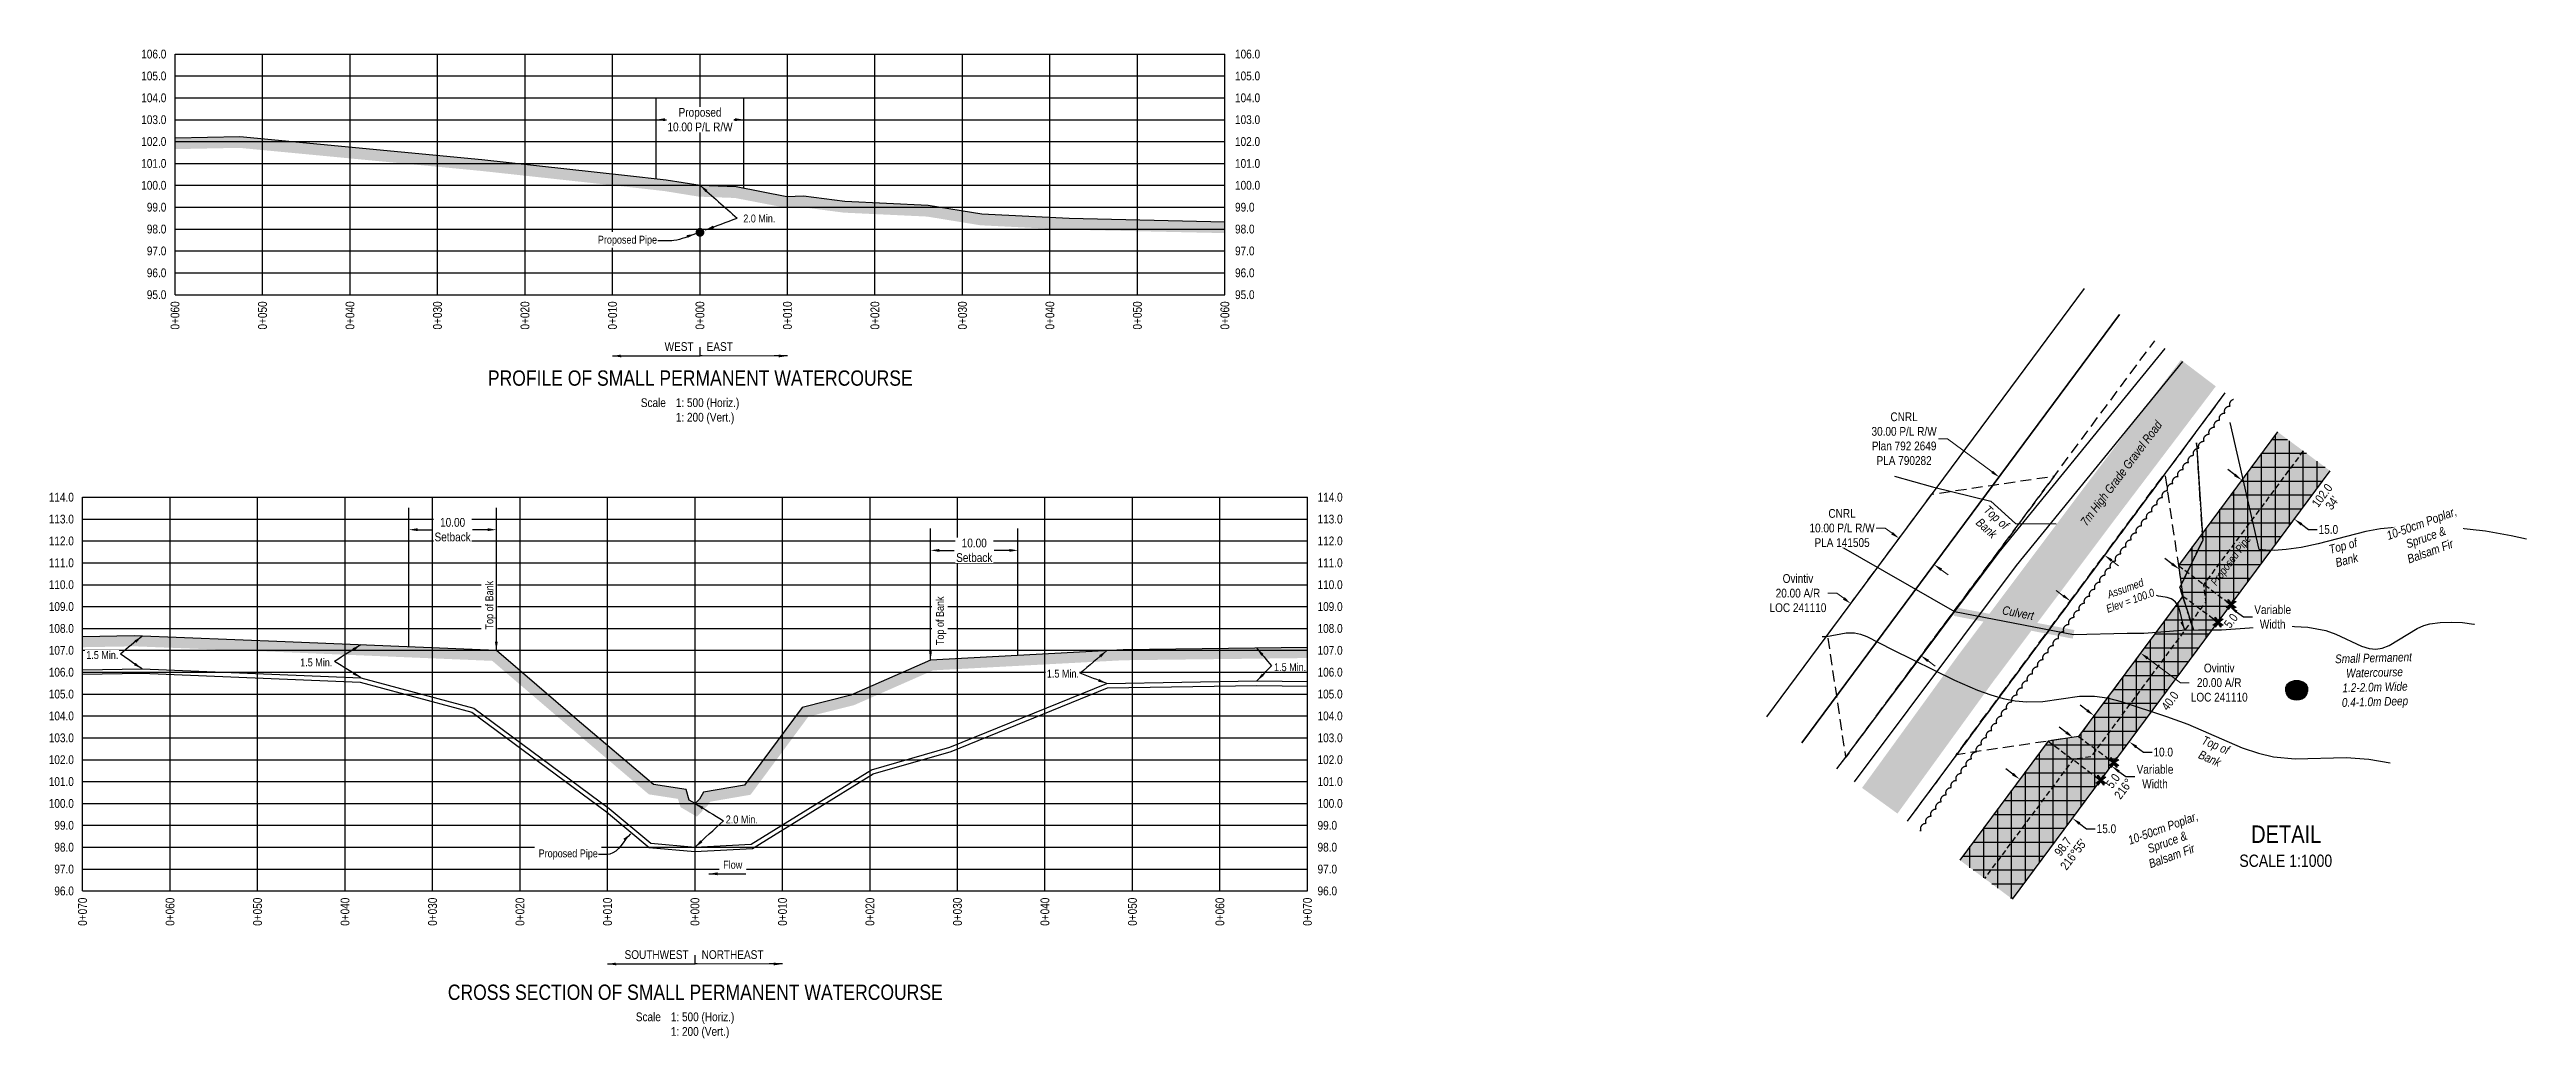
# Model space of a CAD drawing. Extents: x 391856 to 401992, y 6055951 to 6064954.
# Drawn here: x 397712 to 400543, y 6063824 to 6064954 of the extents above; entities that cross this region are included whole.
import ezdxf
from ezdxf.enums import TextEntityAlignment as Align

# ---------------------------------------------------------------- set-up
doc = ezdxf.new("R2010")
doc.units = 0
doc.header["$LTSCALE"] = 5
doc.header["$PDSIZE"] = 0.5
for name, pattern in [('0', [1, 1, 0]), ('foc-ACCESSROAD', [3.75, 2.5, -1.25]), ('foc-TOPO', [1, 0.2, -0.8]), ('foc-TOPO-ephemeral', [6.25, 3.125, -0.625, 0.625, -0.625, 0.625, -0.625]), ('foc-TRAV', [1.875, 1.25, -0.625]), ('UG_PIPE', [1.875, 1.25, -0.625])]:
    doc.linetypes.add(name, pattern=pattern)
doc.layers.get('Defpoints').update_dxf_attribs({"color": 9})
for name, color, linetype, lineweight in [('AS-GENERAL', 48, 'Continuous', 18), ('C-RW-T', 13, 'Continuous', 9), ('F-AR-T', 190, 'Continuous', 9), ('T-TEXT', 48, 'Continuous', 18)]:
    doc.layers.add(name, color=color, linetype=linetype, lineweight=lineweight)
for name, color, linetype in [('AS-PIPE-UG', 44, 'UG_PIPE'), ('AS-ROADS', 254, 'Continuous'), ('C-RW', 13, 'Continuous'), ('CG-NOTES', 7, 'Continuous'), ('DETAIL-T', 7, 'Continuous'), ('F-AR', 190, 'foc-ACCESSROAD'), ('F-RW', 190, 'Continuous'), ('L-BD', 7, 'Continuous'), ('L-BD1', 253, 'Continuous'), ('L-DETAIL-T', 3, 'Continuous'), ('L-MON', 1, 'Continuous'), ('P-CROSSINGS', 250, 'Continuous'), ('P-CROSSINGS-GRID', 8, 'Continuous'), ('P-CROSSINGS-GROUND', 48, 'foc-TOPO'), ('P-CROSSINGS-LINE', 3, 'Continuous'), ('P-PROPOSED', 10, 'Continuous'), ('P-PROPOSED-H', 21, 'Continuous'), ('P-TEMP-BLUE-BORE-H', 131, 'Continuous'), ('P-TEMP-NO CUT-H', 104, 'Continuous'), ('P-TRAV', 4, 'foc-TRAV'), ('P-TXT', 4, 'Continuous'), ('S-T7', 7, 'Continuous'), ('T-BUSH', 110, '0'), ('T-BUSH-T', 110, 'Continuous'), ('T-CREEK', 160, 'Continuous'), ('T-DRAW', 143, 'foc-TOPO-ephemeral'), ('T-SLOPE', 48, 'Continuous'), ('T-WATER-T', 170, 'Continuous')]:
    doc.layers.add(name, color=color, linetype=linetype)
doc.styles.add('140', font='ARIALN.TTF', dxfattribs={"height": 15})
doc.styles.add('80', font='ARIALN.TTF', dxfattribs={"height": 10})
doc.styles.add('80CG', font='ARIALN.TTF', dxfattribs={"height": 10})
doc.styles.add('80L', font='ARIALN.TTF', dxfattribs={"height": 10})
doc.styles.add('Crossing', font='ARIALN.TTF', dxfattribs={"height": 10})
doc.styles.add('foc-LtypeFont', font='ARIALN.TTF', dxfattribs={"height": 7.35})
doc.linetypes.add('foc-TOPO-flowdirection-NOLINE', pattern='A,0,[">",foc-LtypeFont,S=0.3,R=0,X=0,Y=-0.945],-20,[">",foc-LtypeFont,S=0.3,R=0,X=0,Y=-0.945],0', length=20)
doc.dimstyles.new('Compass 5 000', dxfattribs={"dimscale": 5, "dimtxt": 9, "dimasz": 2, "dimexe": 0.2, "dimexo": 0.0625, "dimgap": 0.5, "dimtad": 0, "dimtih": 1, "dimtoh": 1, "dimzin": 0, "dimdsep": 46, "dimtxsty": '80CG', "dimcen": 0.1, "dimse1": 1, "dimse2": 1, "dimclrd": 256, "dimclrt": 256, "dimaunit": 1, "dimadec": 4, "dimazin": 0, "dimtfac": 0.06, "dimtofl": 0, "dimtmove": 0, "dimatfit": 1, "dimfxl": 0.2, "dimtolj": 1, "dimtzin": 0, "dimlwd": -1, "dimarcsym": 0})

msp = doc.modelspace()

# ---------------------------------------------------------------- texts
at = {"style": '80'}
for s, p in [('0+060', (397855.476, 6064666.143)), ('0+050', (397955.476, 6064666.143)), ('0+040', (398055.476, 6064666.143)), ('0+030', (398155.476, 6064666.143)), ('0+020', (398255.476, 6064666.143)), ('0+010', (398355.476, 6064666.143)), ('0+000', (398455.476, 6064666.143)), ('0+010', (398555.476, 6064666.143)), ('0+020', (398655.476, 6064666.143)), ('0+030', (398755.476, 6064666.143)), ('0+040', (398855.476, 6064666.143)), ('0+050', (398955.476, 6064666.143)), ('0+060', (399055.476, 6064666.143)), ('0+070', (397749.777, 6063984.709)), ('0+060', (397849.777, 6063984.709)), ('0+050', (397949.777, 6063984.709)), ('0+040', (398049.777, 6063984.709)), ('0+030', (398149.777, 6063984.709)), ('0+020', (398249.777, 6063984.709)), ('0+010', (398349.777, 6063984.709)), ('0+000', (398449.777, 6063984.709)), ('0+010', (398549.777, 6063984.709)), ('0+020', (398649.777, 6063984.709)), ('0+030', (398749.777, 6063984.709)), ('0+040', (398849.777, 6063984.709)), ('0+050', (398949.777, 6063984.709)), ('0+060', (399049.777, 6063984.709)), ('0+070', (399149.777, 6063984.709))]:
    msp.add_text(s, height=10, rotation=90, dxfattribs=at).set_placement(p, align=Align.MIDDLE_RIGHT)
at = {"char_height": 9, "attachment_point": 1, "style": '80L'}
for s, insert in [('2.0 Min.', (398505.026, 6064765.359)), ('1.5 Min.', (399111.703, 6064252.613)), ('2.0 Min.', (398485.009, 6064078.534))]:
    msp.add_mtext_dynamic_manual_height_columns(s, width=45.31074, gutter_width=45, heights=[0], dxfattribs=dict(at, insert=insert))
at = {"layer": 'DETAIL-T', "char_height": 10, "attachment_point": 1, "style": '80L'}
for insert in [(398387.907, 6064555.392), (398382.209, 6063853.47)]:
    msp.add_mtext_dynamic_manual_height_columns('Scale^I1: 500 (Horiz.)\\P^I1: 200 (Vert.)', width=217.1051, gutter_width=45, heights=[0], dxfattribs=dict(at, insert=insert))
at = {"layer": 'DETAIL-T', "color": 3, "insert": (400214.557, 6064067.235), "char_height": 20, "width": 105.50559, "attachment_point": 1, "style": '80CG'}
msp.add_mtext('\\pi13.9397;DETAIL\\P\\pi0.46289;{\\H0.7x;SCALE 1:1000}', dxfattribs=at)
at = {"layer": 'L-BD', "insert": (400052.424, 6064331.168), "char_height": 9, "attachment_point": 1, "rotation": 20, "style": '80L'}
msp.add_mtext_dynamic_manual_height_columns('\\pi11.27927;{\\fArial Narrow|b0|i1|c0|p34;Assumed\\P\\pi4.36044;Elev = 100.0}', width=65.96849, gutter_width=45, heights=[0], dxfattribs=at)
at = {"layer": 'L-BD1', "style": '80L'}
for s, rotation, p in [('102.0', 53.4295, (400309.577, 6064444.414)), ("34'", 53.4295, (400321.021, 6064435.924)), ('5.0', 53.4295, (400205.276, 6064301.16)), ('40.0', 53.4295, (400135.758, 6064209.638)), ('5.0', 53.4295, (400070.501, 6064118.134)), ('216°', 53.4295, (400082.548, 6064109.197)), ('98.7', 53.0706, (400013.383, 6064043.158)), ("216°55'", 53.0706, (400025.374, 6064034.145))]:
    msp.add_text(s, height=10, rotation=rotation, dxfattribs=at).set_placement(p, align=Align.MIDDLE)
at = {"layer": 'L-DETAIL-T', "char_height": 17.5, "attachment_point": 2, "rotation": 0, "style": '140'}
for s, insert, width in [('PROFILE OF SMALL PERMANENT WATERCOURSE', (398455.843, 6064587.265), 534.32299), ('CROSS SECTION OF SMALL PERMANENT WATERCOURSE', (398450.145, 6063885.344), 622.58777)]:
    msp.add_mtext(s, dxfattribs=dict(at, insert=insert, width=width))
at = {"layer": 'S-T7', "style": '80'}
for s, p in [('106.0', (397845.563, 6064948.811)), ('105.0', (397845.563, 6064923.811)), ('104.0', (397845.563, 6064898.811)), ('103.0', (397845.563, 6064873.811)), ('102.0', (397845.563, 6064848.811)), ('101.0', (397845.563, 6064823.811)), ('100.0', (397845.563, 6064798.811)), ('99.0', (397845.563, 6064773.811)), ('98.0', (397845.563, 6064748.811)), ('97.0', (397845.563, 6064723.811)), ('96.0', (397845.563, 6064698.811)), ('95.0', (397845.563, 6064673.811)), ('114.0', (397739.864, 6064442.377)), ('113.0', (397739.864, 6064417.377)), ('112.0', (397739.864, 6064392.377)), ('111.0', (397739.864, 6064367.377)), ('110.0', (397739.864, 6064342.377)), ('109.0', (397739.864, 6064317.377)), ('108.0', (397739.864, 6064292.377)), ('107.0', (397739.864, 6064267.377)), ('106.0', (397739.864, 6064242.377)), ('105.0', (397739.864, 6064217.377)), ('104.0', (397739.864, 6064192.377)), ('103.0', (397739.864, 6064167.377)), ('102.0', (397739.864, 6064142.377)), ('101.0', (397739.864, 6064117.377)), ('100.0', (397739.864, 6064092.377)), ('99.0', (397739.864, 6064067.377)), ('98.0', (397739.864, 6064042.377)), ('97.0', (397739.864, 6064017.377)), ('96.0', (397739.864, 6063992.377))]:
    msp.add_text(s, height=10, dxfattribs=at).set_placement(p, align=Align.MIDDLE_RIGHT)
for s, p in [('106.0', (399067.093, 6064948.811)), ('105.0', (399067.093, 6064923.811)), ('104.0', (399067.093, 6064898.811)), ('103.0', (399067.093, 6064873.811)), ('102.0', (399067.093, 6064848.811)), ('101.0', (399067.093, 6064823.811)), ('100.0', (399067.093, 6064798.811)), ('99.0', (399067.093, 6064773.811)), ('98.0', (399067.093, 6064748.811)), ('97.0', (399067.093, 6064723.811)), ('96.0', (399067.093, 6064698.811)), ('95.0', (399067.093, 6064673.811)), ('114.0', (399161.395, 6064442.377)), ('113.0', (399161.395, 6064417.377)), ('112.0', (399161.395, 6064392.377)), ('111.0', (399161.395, 6064367.377)), ('110.0', (399161.395, 6064342.377)), ('109.0', (399161.395, 6064317.377)), ('108.0', (399161.395, 6064292.377)), ('107.0', (399161.395, 6064267.377)), ('106.0', (399161.395, 6064242.377)), ('105.0', (399161.395, 6064217.377)), ('104.0', (399161.395, 6064192.377)), ('103.0', (399161.395, 6064167.377)), ('102.0', (399161.395, 6064142.377)), ('101.0', (399161.395, 6064117.377)), ('100.0', (399161.395, 6064092.377)), ('99.0', (399161.395, 6064067.377)), ('98.0', (399161.395, 6064042.377)), ('97.0', (399161.395, 6064017.377)), ('96.0', (399161.395, 6063992.377))]:
    msp.add_text(s, height=10, dxfattribs=at).set_placement(p, align=Align.MIDDLE_LEFT)
at = {"layer": 'T-BUSH-T', "insert": (400084.897, 6064053.941), "char_height": 10, "attachment_point": 1, "rotation": 20, "style": '80L'}
msp.add_mtext_dynamic_manual_height_columns('\\pi1.79345;{\\fArial Narrow|b0|i1|c0|p34;10-50cm Poplar,\\P\\pi19.32074;Spruce & \\P\\pi14.76753;Balsam Fir}', width=84.77381, gutter_width=50, heights=[0], dxfattribs=at)
at = {"layer": 'T-TEXT', "char_height": 10, "attachment_point": 1, "style": '80L'}
for s, width, insert, rotation in [('\\pi3.62224;{\\fArial Narrow|b0|i1|c0|p34;7m High Grade Gravel Road}', 151.50779, (400030.306, 6064411.797), 53.162465), ('\\pi0.76282;{\\fArial Narrow|b0|i1|c0|p34;Top of \\P\\pi3.92449;Bank}', 34.07681, (399928.019, 6064434.498), 317.80247), ('\\pi0.76282;{\\fArial Narrow|b0|i1|c0|p34;Top of \\P\\pi3.92449;Bank}', 34.07681, (400315.757, 6064387.133), 14.691836), ('\\pi0.54454;{\\fArial Narrow|b0|i1|c0|p34;Culvert}', 36.82578, (399944.714, 6064318.604), 349.18043), ('\\pi0.76282;{\\fArial Narrow|b0|i1|c0|p34;Top of \\P\\pi3.92449;Bank}', 34.07681, (400174.278, 6064170.458), 336.570202)]:
    msp.add_mtext_dynamic_manual_height_columns(s, width=width, gutter_width=50, heights=[0], dxfattribs=dict(at, insert=insert, rotation=rotation))
at = {"layer": 'T-WATER-T', "insert": (400323.821, 6064262.497), "char_height": 10, "attachment_point": 1, "rotation": 1.533409, "style": '80L'}
msp.add_mtext_dynamic_manual_height_columns('\\pi0.45587;{\\fArial Narrow|b0|i1|c0|p34;Small Permanent \\P\\pi12.6148;Watercourse\\P\\pi7.96951;1.2-2.0m Wide\\P\\pi6.86446;0.4-1.0m Deep}', width=88.45607, gutter_width=50, heights=[0], dxfattribs=at)

# ---------------------------------------------------------------- blocks, each defined once
blk = doc.blocks.new('PLIA')
at = {"color": 255, "const_width": 1}
blk.add_lwpolyline([(-0.5, 0, 1), (0.5, 0, 1)], format="xyb", close=True, dxfattribs=at)
blk = doc.blocks.new('PLIAA')
blk.add_blockref('PLIA', (0, 0))
blk = doc.blocks.new('PLIB')
at = {"color": 1}
blk.add_circle((0, 0), 0.8, dxfattribs=at)
blk = doc.blocks.new('PLIBB')
blk.add_blockref('PLIB', (0, 0))
blk = doc.blocks.new('PLICC')
for name in ['PLIAA', 'PLIBB']:
    blk.add_blockref(name, (0, 0))
blk = doc.blocks.new('PLI')
blk.add_blockref('PLICC', (0, 0))
blk = doc.blocks.new('*D184')
at = {"transparency": 16777216}
for p, q in [((398415.6, 6064873.8), (398416.5, 6064873.8)), ((398495.6, 6064873.8), (398494.6, 6064873.8))]:
    blk.add_line(p, q, dxfattribs=at)
for points in [[(398415.6, 6064875.5), (398415.6, 6064872.1), (398405.6, 6064873.8)], [(398495.6, 6064875.5), (398495.6, 6064872.1), (398505.6, 6064873.8)]]:
    blk.add_solid(points, dxfattribs=at)
at = {"transparency": 16777216, "insert": (398455.6, 6064873.8), "char_height": 10, "attachment_point": 5, "style": '80CG', "bg_fill": 3, "box_fill_scale": 1.1, "bg_fill_color": 256, "bg_fill_true_color": 13158600, "bg_fill_transparency": 0}
blk.add_mtext('\\A1;Proposed\\P10.00 P/L R/W', dxfattribs=at)
at = {"layer": 'Defpoints', "color": 0, "transparency": 16777216}
for p in [(398405.6, 6064881.3), (398505.6, 6064881.3), (398505.6, 6064873.8)]:
    blk.add_point(p, dxfattribs=at)
blk = doc.blocks.new('*D186')
at = {"layer": 'Defpoints', "color": 0, "transparency": 16777216}
for p in [(399764.6, 6064312.4), (399770.9, 6064320.8), (399844.9, 6064252.8)]:
    blk.add_point(p, dxfattribs=at)
at = {"layer": 'F-AR-T', "transparency": 16777216}
for p, q in [((399754.8, 6064332.7), (399744.8, 6064332.7)), ((399762.8, 6064326.8), (399754.8, 6064332.7)), ((399859.2, 6064255.3), (399867.2, 6064249.3))]:
    blk.add_line(p, q, dxfattribs=at)
for points in [[(399763.8, 6064328.1), (399761.9, 6064325.4), (399770.9, 6064320.8)], [(399860.2, 6064256.6), (399858.2, 6064253.9), (399851.2, 6064261.2)]]:
    blk.add_solid(points, dxfattribs=at)
at = {"layer": 'F-AR-T', "transparency": 16777216, "insert": (399710.5, 6064332.7), "char_height": 10, "attachment_point": 5, "style": '80CG', "bg_fill": 3, "box_fill_scale": 1.1, "bg_fill_color": 256, "bg_fill_true_color": 13158600, "bg_fill_transparency": 0}
blk.add_mtext('\\A1;Ovintiv\\P20.00 A/R\\PLOC 241110', dxfattribs=at)
blk = doc.blocks.new('*D187')
at = {"layer": 'Defpoints', "color": 0, "transparency": 16777216}
for p in [(400012.3, 6064311), (400092.6, 6064251.4), (400102.1, 6064264.2)]:
    blk.add_point(p, dxfattribs=at)
at = {"layer": 'F-AR-T', "transparency": 16777216}
for p, q in [((400013.8, 6064329.8), (400005.8, 6064335.7)), ((400110.2, 6064258.3), (400147.7, 6064230.4)), ((400147.7, 6064230.4), (400157.7, 6064230.4))]:
    blk.add_line(p, q, dxfattribs=at)
for points in [[(400014.8, 6064331.1), (400012.8, 6064328.4), (400021.8, 6064323.8)], [(400111.2, 6064259.6), (400109.2, 6064256.9), (400102.1, 6064264.2)]]:
    blk.add_solid(points, dxfattribs=at)
at = {"layer": 'F-AR-T', "transparency": 16777216, "insert": (400192, 6064230.4), "char_height": 10, "attachment_point": 5, "style": '80CG', "bg_fill": 3, "box_fill_scale": 1.1, "bg_fill_color": 256, "bg_fill_true_color": 13158600, "bg_fill_transparency": 0}
blk.add_mtext('\\A1;Ovintiv\\P20.00 A/R\\PLOC 241110', dxfattribs=at)
blk = doc.blocks.new('*D185')
at = {"layer": 'Defpoints', "color": 0, "transparency": 16777216}
for p in [(400288.8, 6064557.8), (400349, 6064513.1), (400278, 6064417.3)]:
    blk.add_point(p, dxfattribs=at)
at = {"layer": 'P-TXT', "transparency": 16777216}
for p, q in [((400209.7, 6064468), (400201.7, 6064473.9)), ((400286, 6064411.4), (400294, 6064405.4)), ((400294, 6064405.4), (400304, 6064405.4))]:
    blk.add_line(p, q, dxfattribs=at)
for points in [[(400210.7, 6064469.3), (400208.7, 6064466.6), (400217.7, 6064462)], [(400287, 6064412.7), (400285, 6064410), (400278, 6064417.3)]]:
    blk.add_solid(points, dxfattribs=at)
at = {"layer": 'P-TXT', "transparency": 16777216, "insert": (400316.8, 6064405.4), "char_height": 10, "attachment_point": 5, "style": '80CG'}
blk.add_mtext('\\A1;15.0', dxfattribs=at)
blk = doc.blocks.new('*D188')
at = {"layer": 'Defpoints', "color": 0, "transparency": 16777216}
for p in [(400046, 6064188.6), (400086.1, 6064158.8), (400089.2, 6064162.9)]:
    blk.add_point(p, dxfattribs=at)
at = {"layer": 'P-TXT', "transparency": 16777216}
for p, q in [((400041, 6064198.6), (400033, 6064204.6)), ((400097.2, 6064156.9), (400105.3, 6064151)), ((400105.3, 6064151), (400115.3, 6064151))]:
    blk.add_line(p, q, dxfattribs=at)
for points in [[(400042, 6064200), (400040, 6064197.3), (400049, 6064192.7)], [(400098.2, 6064158.3), (400096.2, 6064155.6), (400089.2, 6064162.9)]]:
    blk.add_solid(points, dxfattribs=at)
at = {"layer": 'P-TXT', "transparency": 16777216, "insert": (400128, 6064151), "char_height": 10, "attachment_point": 5, "style": '80CG'}
blk.add_mtext('\\A1;10.0', dxfattribs=at)
blk = doc.blocks.new('*D189')
at = {"layer": 'Defpoints', "color": 0, "transparency": 16777216}
for p in [(400024.3, 6064075.4), (399914, 6064052.6), (399974.2, 6064007.9)]:
    blk.add_point(p, dxfattribs=at)
at = {"layer": 'P-TXT', "transparency": 16777216}
for p, q in [((399956, 6064126), (399948, 6064132)), ((400032.3, 6064069.4), (400040.3, 6064063.4)), ((400040.3, 6064063.4), (400050.3, 6064063.4))]:
    blk.add_line(p, q, dxfattribs=at)
for points in [[(399957, 6064127.3), (399955, 6064124.7), (399964, 6064120)], [(400033.3, 6064070.7), (400031.3, 6064068.1), (400024.3, 6064075.4)]]:
    blk.add_solid(points, dxfattribs=at)
at = {"layer": 'P-TXT', "transparency": 16777216, "insert": (400063.1, 6064063.4), "char_height": 10, "attachment_point": 5, "style": '80CG'}
blk.add_mtext('\\A1;15.0', dxfattribs=at)
blk = doc.blocks.new('*D190')
at = {"layer": 'Defpoints', "color": 0, "transparency": 16777216}
for p in [(400145.9, 6064360.1), (400203.7, 6064317.2), (400203.8, 6064317.4)]:
    blk.add_point(p, dxfattribs=at)
at = {"layer": 'P-TXT', "transparency": 16777216}
for p, q in [((400138, 6064366.2), (400130, 6064372.2)), ((400211.9, 6064311.5), (400219.9, 6064305.5)), ((400219.9, 6064305.5), (400229.9, 6064305.5))]:
    blk.add_line(p, q, dxfattribs=at)
for points in [[(400139, 6064367.6), (400137, 6064364.9), (400146.1, 6064360.3)], [(400212.9, 6064312.8), (400210.9, 6064310.1), (400203.8, 6064317.4)]]:
    blk.add_solid(points, dxfattribs=at)
at = {"layer": 'P-TXT', "transparency": 16777216, "insert": (400253.1, 6064305.5), "char_height": 10, "attachment_point": 5, "style": '80CG', "bg_fill": 3, "box_fill_scale": 1.1, "bg_fill_color": 256, "bg_fill_true_color": 13158600, "bg_fill_transparency": 0}
blk.add_mtext('\\A1;Variable\\PWidth', dxfattribs=at)
blk = doc.blocks.new('*D191')
at = {"layer": 'Defpoints', "color": 0, "transparency": 16777216}
for p in [(400025.5, 6064168), (400069.3, 6064134.8), (400069.7, 6064135.3)]:
    blk.add_point(p, dxfattribs=at)
at = {"layer": 'P-TXT', "transparency": 16777216}
for p, q in [((400017.1, 6064173.4), (400009.1, 6064179.4)), ((400077.4, 6064128.9), (400085.4, 6064123)), ((400085.4, 6064123), (400095.4, 6064123))]:
    blk.add_line(p, q, dxfattribs=at)
for points in [[(400018.1, 6064174.8), (400016.1, 6064172.1), (400025.2, 6064167.5)], [(400078.4, 6064130.2), (400076.4, 6064127.6), (400069.3, 6064134.8)]]:
    blk.add_solid(points, dxfattribs=at)
at = {"layer": 'P-TXT', "transparency": 16777216, "insert": (400118.6, 6064123), "char_height": 10, "attachment_point": 5, "style": '80CG'}
blk.add_mtext('\\A1;Variable\\PWidth', dxfattribs=at)
blk = doc.blocks.new('TEMP')
h = blk.add_hatch(color=255)
h.dxf.hatch_style = 1
h.paths.add_polyline_path([(0, 0.25), (-0.67, 1.15), (-0.67, 0.67), (-1.15, 0.67), (-0.25, 0), (-1.15, -0.67), (-0.67, -0.67), (-0.67, -1.15), (0, -0.25), (0.67, -1.15), (0.67, -0.67), (1.15, -0.67), (0.25, 0), (1.15, 0.67), (0.67, 0.67), (0.67, 1.15)])
h.paths.add_polyline_path([(0.57, 0.85), (0.57, 0.57), (0.85, 0.57), (0.08, 0), (0.85, -0.57), (0.57, -0.57), (0.57, -0.85), (0, -0.08), (-0.57, -0.85), (-0.57, -0.57), (-0.85, -0.57), (-0.08, 0), (-0.85, 0.57), (-0.57, 0.57), (-0.57, 0.85), (0, 0.08)], flags=16)
h = blk.add_hatch(color=1)
h.dxf.hatch_style = 1
h.paths.add_polyline_path([(0, 0.08), (-0.57, 0.85), (-0.57, 0.57), (-0.85, 0.57), (-0.08, 0), (-0.85, -0.57), (-0.57, -0.57), (-0.57, -0.85), (0, -0.08), (0.57, -0.85), (0.57, -0.57), (0.85, -0.57), (0.08, 0), (0.85, 0.57), (0.57, 0.57), (0.57, 0.85)])
at = {"color": 1}
for p, q in [((-0.08, 0), (0.08, 0)), ((0, 0.08), (0, -0.08))]:
    blk.add_line(p, q, dxfattribs=at)
at = {"color": 255, "flags": 128}
blk.add_lwpolyline([(-0.25, 0), (-1.15, 0.67), (-0.67, 0.67), (-0.67, 1.15), (0, 0.25), (0.67, 1.15), (0.67, 0.67), (1.15, 0.67), (0.25, 0), (1.15, -0.67), (0.67, -0.67), (0.67, -1.15), (0, -0.25), (-0.67, -1.15), (-0.67, -0.67), (-1.15, -0.67)], close=True, dxfattribs=at)
at = {"color": 1, "flags": 128}
blk.add_lwpolyline([(-0.08, 0), (-0.85, 0.57), (-0.57, 0.57), (-0.57, 0.85), (0, 0.08), (0.57, 0.85), (0.57, 0.57), (0.85, 0.57), (0.08, 0), (0.85, -0.57), (0.57, -0.57), (0.57, -0.85), (0, -0.08), (-0.57, -0.85), (-0.57, -0.57), (-0.85, -0.57)], close=True, dxfattribs=at)
blk = doc.blocks.new('*D192')
at = {"layer": 'C-RW-T', "transparency": 16777216}
for p, q in [((399810, 6064407.1), (399800, 6064407.1)), ((399818, 6064401.2), (399810, 6064407.1)), ((399874.3, 6064359.5), (399882.3, 6064353.5))]:
    blk.add_line(p, q, dxfattribs=at)
for points in [[(399819, 6064402.5), (399817, 6064399.8), (399826.1, 6064395.2)], [(399875.3, 6064360.8), (399873.3, 6064358.1), (399866.2, 6064365.4)]]:
    blk.add_solid(points, dxfattribs=at)
at = {"layer": 'Defpoints', "color": 0, "transparency": 16777216}
for p in [(399826.1, 6064395.2), (399829.9, 6064400.4), (399870.1, 6064370.5)]:
    blk.add_point(p, dxfattribs=at)
at = {"layer": 'C-RW-T', "transparency": 16777216, "insert": (399760.9, 6064407.1), "char_height": 10, "attachment_point": 5, "style": '80CG', "bg_fill": 3, "box_fill_scale": 1.1, "bg_fill_color": 256, "bg_fill_true_color": 13158600, "bg_fill_transparency": 0}
blk.add_mtext('\\A1;CNRL\\P10.00 P/L R/W\\PPLA 141505', dxfattribs=at)
blk = doc.blocks.new('*D193')
at = {"layer": 'C-RW-T', "transparency": 16777216}
for p, q in [((399881.3, 6064509.2), (399871.3, 6064509.2)), ((399932.4, 6064471.3), (399881.3, 6064509.2)), ((400068.9, 6064370.1), (400076.9, 6064364.1))]:
    blk.add_line(p, q, dxfattribs=at)
for points in [[(399933.4, 6064472.7), (399931.4, 6064470), (399940.4, 6064465.4)], [(400069.9, 6064371.4), (400067.9, 6064368.7), (400060.9, 6064376)]]:
    blk.add_solid(points, dxfattribs=at)
at = {"layer": 'Defpoints', "color": 0, "transparency": 16777216}
for p in [(400060.9, 6064376), (399816, 6064297.7), (399936.5, 6064208.4)]:
    blk.add_point(p, dxfattribs=at)
at = {"layer": 'C-RW-T', "transparency": 16777216, "insert": (399831.8, 6064509.2), "char_height": 10, "attachment_point": 5, "style": '80CG'}
blk.add_mtext('\\A1;CNRL\\P30.00 P/L R/W\\PPlan 792 2649\\PPLA 790282', dxfattribs=at)
blk = doc.blocks.new('xing2')
h = blk.add_hatch(color=50)
h.dxf.hatch_style = 1
edge = h.paths.add_edge_path()
edge.add_ellipse((0, 0), major_axis=(-12.5, 0), ratio=0.816297, start_angle=0, end_angle=360)
h = blk.add_hatch(color=250)
h.dxf.hatch_style = 1
edge = h.paths.add_edge_path()
edge.add_ellipse((0, -2), major_axis=(-12.5, 0), ratio=0.816297, start_angle=0, end_angle=180)
edge.add_line((12.5, -2), (12.5, 0))
edge.add_ellipse((0, 0), major_axis=(-12.5, 0), ratio=0.816297, start_angle=0, end_angle=180, ccw=False)
edge.add_line((-12.5, 0), (-12.5, -2))
at = {"color": 250}
blk.add_ellipse((0, 0), major_axis=(-12.5, 0), ratio=0.816297, dxfattribs=at)
blk.add_ellipse((0, -2), major_axis=(-12.5, 0), ratio=0.816297, start_param=0, end_param=3.141593, dxfattribs=at)
at = {"color": 250, "style": 'Crossing'}
blk.add_attdef('CROSSING', text='', height=9, dxfattribs=at).set_placement((0.1, 0), align=Align.MIDDLE_CENTER)
at = {"color": 250, "style": 'Crossing', "flags": 1}
for tag, p in [('DESCRIPTION', (0.1, -25.8)), ('OWNER', (0.1, -12.5)), ('LOCATION', (0.1, -39.3)), ('DWG_REF', (0.1, -52.8))]:
    blk.add_attdef(tag, text='', height=9, dxfattribs=at).set_placement(p, align=Align.MIDDLE_CENTER)
blk = doc.blocks.new('*D240')
at = {"transparency": 16777216}
for p, q in [((398729, 6064381.6), (398746.1, 6064381.6)), ((398809, 6064381.6), (398791.9, 6064381.6))]:
    blk.add_line(p, q, dxfattribs=at)
for points in [[(398729, 6064383.2), (398729, 6064379.9), (398719, 6064381.6)], [(398809, 6064383.2), (398809, 6064379.9), (398819, 6064381.6)]]:
    blk.add_solid(points, dxfattribs=at)
at = {"layer": 'Defpoints', "color": 0, "transparency": 16777216}
for p in [(398719, 6064417.8), (398819, 6064417.8), (398719, 6064381.6)]:
    blk.add_point(p, dxfattribs=at)
at = {"transparency": 16777216, "insert": (398769, 6064381.6), "char_height": 10, "attachment_point": 5, "style": '80CG', "bg_fill": 3, "box_fill_scale": 1.1, "bg_fill_color": 256, "bg_fill_true_color": 13158600, "bg_fill_transparency": 0}
blk.add_mtext('\\A1;10.00\\PSetback', dxfattribs=at)
blk = doc.blocks.new('*D241')
at = {"transparency": 16777216}
for p, q in [((398132.8, 6064405.2), (398149.8, 6064405.2)), ((398212.8, 6064405.2), (398195.7, 6064405.2))]:
    blk.add_line(p, q, dxfattribs=at)
for points in [[(398132.8, 6064406.9), (398132.8, 6064403.6), (398122.8, 6064405.2)], [(398212.8, 6064406.9), (398212.8, 6064403.6), (398222.8, 6064405.2)]]:
    blk.add_solid(points, dxfattribs=at)
at = {"layer": 'Defpoints', "color": 0, "transparency": 16777216}
for p in [(398122.8, 6064405.2), (398122.8, 6064399.1), (398222.8, 6064399.1)]:
    blk.add_point(p, dxfattribs=at)
at = {"transparency": 16777216, "insert": (398172.8, 6064405.2), "char_height": 10, "attachment_point": 5, "style": '80CG', "bg_fill": 3, "box_fill_scale": 1.1, "bg_fill_color": 256, "bg_fill_true_color": 13158600, "bg_fill_transparency": 0}
blk.add_mtext('\\A1;10.00\\PSetback', dxfattribs=at)

# ---------------------------------------------------------------- dimensions: what is measured, and where the dimension line sits
at = {"layer": 'C-RW-T'}
dim = msp.add_linear_dim(base=(400060.876, 6064376.015), p1=(399816.041, 6064297.724), p2=(399936.498, 6064208.36), angle=323.429492, text='CNRL\\P30.00 P/L R/W\\PPlan 792 2649\\PPLA 790282', dimstyle='Compass 5 000', dxfattribs=at)
dim.commit()
dim.dimension.update_dxf_attribs({"geometry": '*D193', "text_midpoint": (399831.831, 6064509.24), "dimtype": 161})
at = {"layer": 'P-TXT'}
for base, p1, p2, picture, middle in [((400277.955, 6064417.328), (400288.799, 6064557.823), (400349.033, 6064513.137), '*D185', (400316.782, 6064405.402)), ((400024.257, 6064075.355), (399913.958, 6064052.556), (399974.192, 6064007.87), '*D189', (400063.084, 6064063.43))]:
    dim = msp.add_linear_dim(base=base, p1=p1, p2=p2, angle=323.429492, text='15.0', dimstyle='Compass 5 000', dxfattribs=at)
    dim.commit()
    dim.dimension.update_dxf_attribs({"geometry": picture, "text_midpoint": middle, "dimtype": 161})

# ---------------------------------------------------------------- hatches: boundary and pattern name
at = {"layer": 'P-CROSSINGS-GROUND', "linetype": 'ByBlock'}
h = msp.add_hatch(dxfattribs=at)
h.set_pattern_fill('EARTH', color=256, scale=2.5, angle=45)
h.set_pattern_definition([(45, (5813.07, -4705.133), (2e-15, 22.450640303), [15.875, -15.875]), (45, (5808.86, -4700.923), (2e-15, 22.450640303), [15.875, -15.875]), (45, (5804.65, -4696.714), (2e-15, 22.450640303), [15.875, -15.875]), (135, (5804.65, -4693.907), (-22.450640303, 2e-15), [15.875, -15.875]), (135, (5808.86, -4689.698), (-22.450640303, 2e-15), [15.875, -15.875]), (135, (5813.07, -4685.489), (-22.450640303, 2e-15), [15.875, -15.875])])
h.paths.add_polyline_path([(397929.411, 6064854.633), (397855.563, 6064853.129), (397855.563, 6064840.126), (397928.924, 6064841.62), (398204.782, 6064815.315), (398367.9, 6064797.52), (398414.917, 6064792.206), (398454.282, 6064785.85), (398495.463, 6064784.331), (398553.65, 6064773.12), (398573.078, 6064773.682), (398619.968, 6064767.569), (398715.073, 6064763.077), (398776.193, 6064753.101), (398876.992, 6064748.079), (399055.563, 6064744.158), (399055.563, 6064757.161), (398877.458, 6064761.072), (398777.568, 6064766.049), (398716.431, 6064776.027), (398621.117, 6064780.529), (398573.734, 6064786.707), (398554.704, 6064786.156), (398496.941, 6064797.286), (398455.563, 6064798.811), (398416.684, 6064805.089), (398369.335, 6064810.441), (398206.104, 6064828.248)])
h = msp.add_hatch(dxfattribs=at)
h.set_pattern_fill('EARTH', color=256, scale=2.5, angle=45)
h.set_pattern_definition([(45, (-2127.06, 1180.814), (0, 22.450640303), [15.875, -15.875]), (45, (-2131.27, 1185.024), (0, 22.450640303), [15.875, -15.875]), (45, (-2135.479, 1189.233), (0, 22.450640303), [15.875, -15.875]), (135, (-2135.479, 1192.04), (-22.450640303, 0), [15.875, -15.875]), (135, (-2131.27, 1196.249), (-22.450640303, 0), [15.875, -15.875]), (135, (-2127.06, 1200.458), (-22.450640303, 0), [15.875, -15.875])])
h.paths.add_polyline_path([(399149.864, 6064258.537), (398939.713, 6064256.031), (398721.84, 6064244.436), (398631.804, 6064204.789), (398579.377, 6064191.566), (398513.304, 6064102.294), (398466.944, 6064094.304), (398464.342, 6064090.022), (398451.907, 6064077.299), (398433.208, 6064088.194), (398430.309, 6064097.618), (398397.082, 6064102.762), (398307.499, 6064178.796), (398218.113, 6064255.336), (397981.046, 6064265.212), (397808.746, 6064271.923), (397749.864, 6064270.913), (397749.864, 6064282.915), (397808.877, 6064283.927), (397981.529, 6064277.202), (398222.763, 6064267.152), (398315.284, 6064187.927), (398402.265, 6064114.102), (398439.569, 6064108.327), (398443.3, 6064096.202), (398449.864, 6064092.377), (398454.8, 6064097.427), (398459.524, 6064105.202), (398506.522, 6064113.302), (398572.283, 6064202.152), (398627.891, 6064216.177), (398719.012, 6064256.302), (398939.323, 6064268.027), (399149.864, 6064270.538)])
at = {"layer": 'P-PROPOSED-H'}
h = msp.add_hatch(color=256, dxfattribs=at)
h.dxf.hatch_style = 1
h.paths.add_polyline_path([(400318.822, 6064472.414), (400258.588, 6064517.1), (400145.282, 6064364.369), (400150.466, 6064329.397), (400031.347, 6064168.831), (399996.367, 6064163.639), (399895.462, 6064027.623), (399955.695, 6063982.937)])
at = {"layer": 'P-TEMP-BLUE-BORE-H'}
h = msp.add_hatch(color=256, dxfattribs=at)
h.dxf.hatch_style = 1
h.paths.add_polyline_path([(400318.822, 6064472.414), (400258.588, 6064517.1), (400145.282, 6064364.369), (400150.466, 6064329.397), (400031.347, 6064168.831), (399996.367, 6064163.639), (399895.462, 6064027.623), (399955.695, 6063982.937)])
at = {"layer": 'P-TEMP-NO CUT-H'}
h = msp.add_hatch(dxfattribs=at)
h.set_pattern_fill('ANSI37', color=256, scale=5, angle=45)
h.set_pattern_definition([(90, (-8e-10, 718.848), (-15.875, 3e-15), []), (180, (-8e-10, 718.848), (-3e-15, -15.875), [])])
h.paths.add_polyline_path([(400318.822, 6064472.414), (400258.588, 6064517.1), (400145.282, 6064364.369), (400150.466, 6064329.397), (400031.347, 6064168.831), (399996.367, 6064163.639), (399895.462, 6064027.623), (399955.695, 6063982.937)])

# ---------------------------------------------------------------- linework, layer by layer
for p, q in [((398122.763, 6064271.319), (398122.763, 6064430.24)), ((398719.012, 6064274.026), (398719.012, 6064406.574)), ((398819.012, 6064261.624), (398819.012, 6064406.574))]:
    msp.add_line(p, q)
at = {"flags": 128}
for points in [[(398405.563, 6064806.346), (398405.563, 6064898.811)], [(398505.563, 6064795.624), (398505.563, 6064898.811)]]:
    msp.add_lwpolyline(points, dxfattribs=at)
at = {"layer": 'AS-GENERAL', "const_width": 10, "flags": 128}
msp.add_lwpolyline([(400025.499, 6064285.618), (399889.611, 6064311.588)], dxfattribs=at)
at = {"layer": 'AS-PIPE-UG', "flags": 128}
msp.add_lwpolyline([(400288.058, 6064495.237), (400173.855, 6064342.106), (400176.714, 6064322.819), (400045.258, 6064145.622), (400025.088, 6064142.628), (399923.697, 6064006.676)], dxfattribs=at)
at = {"layer": 'AS-ROADS', "const_width": 50, "flags": 128}
msp.add_lwpolyline([(399803.987, 6064095.486), (399912.97, 6064245.742), (400056.851, 6064437.426), (400168.18, 6064584.172)], dxfattribs=at)
at = {"layer": 'C-RW'}
for points in [[(399674.809, 6064191.321), (400037.938, 6064680.795)], [(399714.976, 6064161.521), (400078.124, 6064650.982)], [(400078.124, 6064650.982), (399714.976, 6064161.521)], [(400198.574, 6064561.623), (399835.448, 6064072.146)]]:
    msp.add_lwpolyline(points, dxfattribs=at)
at = {"layer": 'CG-NOTES'}
for p, q in [((398455.563, 6064603.804), (398455.563, 6064613.804)), ((398449.864, 6063908.93), (398449.864, 6063918.93))]:
    msp.add_line(p, q, dxfattribs=at)
at = {"layer": 'F-AR', "flags": 128}
for points in [[(399755.117, 6064131.742), (400118.256, 6064621.209)], [(400198.574, 6064561.623), (399835.448, 6064072.146)]]:
    msp.add_lwpolyline(points, dxfattribs=at)
for points in [[(400003.498, 6064466.581), (399765.209, 6064145.342), (399754.837, 6064215.241), (399744.458, 6064285.22), (399863.601, 6064445.839), (399933.674, 6064456.284), (400003.498, 6064466.581)], [(400031.347, 6064168.831), (399891.461, 6064148.067), (400129.756, 6064469.292), (400150.48, 6064329.48), (400031.347, 6064168.831)]]:
    msp.add_lwpolyline(points, close=True, dxfattribs=at)
at = {"layer": 'F-RW'}
for points in [[(399755.014, 6064131.819), (399765.171, 6064145.429), (399940.358, 6064379.526), (400130.079, 6064612.438)], [(400150.177, 6064597.528), (399960.061, 6064364.13), (399774.919, 6064117.051)]]:
    msp.add_lwpolyline(points, dxfattribs=at)
at = {"layer": 'P-CROSSINGS-GRID', "color": 8}
for p, q in [((397855.563, 6064948.811), (399055.563, 6064948.811)), ((397855.563, 6064673.811), (397855.563, 6064948.811)), ((397955.563, 6064673.811), (397955.563, 6064948.811)), ((398055.563, 6064673.811), (398055.563, 6064948.811)), ((398155.563, 6064673.811), (398155.563, 6064948.811)), ((398255.563, 6064673.811), (398255.563, 6064948.811)), ((398355.563, 6064673.811), (398355.563, 6064948.811)), ((398455.563, 6064673.811), (398455.563, 6064948.811)), ((398555.563, 6064673.811), (398555.563, 6064948.811)), ((398655.563, 6064673.811), (398655.563, 6064948.811)), ((398755.563, 6064673.811), (398755.563, 6064948.811)), ((398855.563, 6064673.811), (398855.563, 6064948.811)), ((398955.563, 6064673.811), (398955.563, 6064948.811)), ((399055.563, 6064673.811), (399055.563, 6064948.811)), ((397855.563, 6064923.811), (399055.563, 6064923.811)), ((397855.563, 6064898.811), (399055.563, 6064898.811)), ((397855.563, 6064873.811), (399055.563, 6064873.811)), ((397855.563, 6064848.811), (399055.563, 6064848.811)), ((397855.563, 6064823.811), (399055.563, 6064823.811)), ((397855.563, 6064798.811), (399055.563, 6064798.811)), ((397855.563, 6064773.811), (399055.563, 6064773.811)), ((397855.563, 6064748.811), (399055.563, 6064748.811)), ((397855.563, 6064723.811), (399055.563, 6064723.811)), ((397855.563, 6064698.811), (399055.563, 6064698.811)), ((397855.563, 6064673.811), (399055.563, 6064673.811)), ((397749.864, 6064442.377), (399149.864, 6064442.377)), ((397749.864, 6063992.377), (397749.864, 6064442.377)), ((397849.864, 6063992.377), (397849.864, 6064442.377)), ((397949.864, 6063992.377), (397949.864, 6064442.377)), ((398049.864, 6063992.377), (398049.864, 6064442.377)), ((398149.864, 6063992.377), (398149.864, 6064442.377)), ((398249.864, 6063992.377), (398249.864, 6064442.377)), ((398349.864, 6063992.377), (398349.864, 6064442.377)), ((398449.864, 6063992.377), (398449.864, 6064442.377)), ((398549.864, 6063992.377), (398549.864, 6064442.377)), ((398649.864, 6063992.377), (398649.864, 6064442.377)), ((398749.864, 6063992.377), (398749.864, 6064442.377)), ((398849.864, 6063992.377), (398849.864, 6064442.377)), ((398949.864, 6063992.377), (398949.864, 6064442.377)), ((399049.864, 6063992.377), (399049.864, 6064442.377)), ((399149.864, 6063992.377), (399149.864, 6064442.377)), ((397749.864, 6064417.377), (399149.864, 6064417.377)), ((397749.864, 6064392.377), (399149.864, 6064392.377)), ((397749.864, 6064367.377), (399149.864, 6064367.377)), ((397749.864, 6064342.377), (399149.864, 6064342.377)), ((397749.864, 6064317.377), (399149.864, 6064317.377)), ((397749.864, 6064292.377), (399149.864, 6064292.377)), ((397749.864, 6064267.377), (399149.864, 6064267.377)), ((397749.864, 6064242.377), (399149.864, 6064242.377)), ((397749.864, 6064217.377), (399149.864, 6064217.377)), ((397749.864, 6064192.377), (399149.864, 6064192.377)), ((397749.864, 6064167.377), (399149.864, 6064167.377)), ((397749.864, 6064142.377), (399149.864, 6064142.377)), ((397749.864, 6064117.377), (399149.864, 6064117.377)), ((397749.864, 6064092.377), (399149.864, 6064092.377)), ((397749.864, 6064067.377), (399149.864, 6064067.377)), ((397749.864, 6064042.377), (399149.864, 6064042.377)), ((397749.864, 6064017.377), (399149.864, 6064017.377)), ((397749.864, 6063992.377), (399149.864, 6063992.377))]:
    msp.add_line(p, q, dxfattribs=at)
at = {"layer": 'P-CROSSINGS-LINE', "flags": 128}
for points in [[(397855.563, 6064853.129), (397929.411, 6064854.633), (398206.104, 6064828.248), (398369.335, 6064810.441), (398416.684, 6064805.089), (398455.563, 6064798.811), (398496.941, 6064797.286), (398554.704, 6064786.156), (398573.734, 6064786.707), (398621.117, 6064780.529), (398716.431, 6064776.027), (398777.568, 6064766.049), (398877.458, 6064761.072), (399055.563, 6064757.161)], [(399149.864, 6064270.538), (398939.323, 6064268.027), (398719.012, 6064256.302), (398627.891, 6064216.177), (398572.283, 6064202.152), (398506.522, 6064113.302), (398459.524, 6064105.202), (398454.8, 6064097.427), (398449.864, 6064092.377), (398443.3, 6064096.202), (398439.569, 6064108.327), (398402.265, 6064114.102), (398315.284, 6064187.927), (398222.763, 6064267.152), (397981.529, 6064277.202), (397808.877, 6064283.927), (397749.864, 6064282.915)]]:
    msp.add_lwpolyline(points, dxfattribs=at)
at = {"layer": 'P-PROPOSED', "flags": 128}
for points in [[(400258.588, 6064517.1), (400145.282, 6064364.369), (400150.466, 6064329.397), (400031.347, 6064168.831), (399996.367, 6064163.639), (399895.462, 6064027.623)], [(399955.695, 6063982.937), (400318.822, 6064472.414)], [(397749.864, 6064245.232), (397817.807, 6064246.08), (398067.786, 6064236.109), (398197.118, 6064201.311), (398351.868, 6064086.607), (398399.396, 6064047.005), (398449.864, 6064042.283), (398514.092, 6064045.802), (398651.602, 6064130.844), (398741.125, 6064156.592), (398920.419, 6064229.521), (399091.936, 6064232.347), (399149.864, 6064231.59)], [(397749.864, 6064240.231), (397817.738, 6064241.078), (398067.027, 6064231.135), (398194.903, 6064196.729), (398348.776, 6064082.674), (398397.386, 6064042.171), (398449.768, 6064037.27), (398515.638, 6064040.879), (398653.646, 6064126.229), (398742.763, 6064151.86), (398921.436, 6064224.537), (399091.944, 6064227.347), (399149.864, 6064226.589)]]:
    msp.add_lwpolyline(points, dxfattribs=at)
at = {"layer": 'P-TRAV', "flags": 128}
for points in [[(400145.282, 6064364.369), (400205.516, 6064319.684)], [(400150.466, 6064329.397), (400190.622, 6064299.607)], [(400031.347, 6064168.831), (400071.503, 6064139.041)], [(399996.367, 6064163.639), (400056.601, 6064118.953)]]:
    msp.add_lwpolyline(points, dxfattribs=at)
at = {"layer": 'T-BUSH', "flags": 128}
msp.add_lwpolyline([(399849.89, 6064061.432, -0.05232999), (399851.158, 6064061.56, -0.52056705), (399856.927, 6064069.728, -0.52056705), (399862.696, 6064077.896, -0.52056705), (399868.464, 6064086.065, -0.52056705), (399874.233, 6064094.233, -0.52056705), (399880.002, 6064102.401, -0.52056705), (399885.771, 6064110.569, -0.52056705), (399891.54, 6064118.738, -0.52056705), (399897.309, 6064126.906, -0.52056705), (399903.077, 6064135.074, -0.52056705), (399908.846, 6064143.242, -0.52056705), (399914.615, 6064151.411, -0.52056705), (399920.384, 6064159.579, -0.52056705), (399926.153, 6064167.747, -0.52056705), (399931.922, 6064175.915, -0.52056705), (399937.69, 6064184.084, -0.52056705), (399943.459, 6064192.252, -0.52056705), (399949.228, 6064200.42, -0.52056705), (399955.148, 6064208.479, -0.52056705), (399961.074, 6064216.534, -0.52056705), (399967.001, 6064224.589, -0.52056705), (399972.927, 6064232.644, -0.52056705), (399978.853, 6064240.699, -0.52056705), (399984.779, 6064248.754, -0.52056705), (399990.705, 6064256.809, -0.52056705), (399996.631, 6064264.864, -0.52056705), (400002.557, 6064272.919, -0.52056705), (400008.483, 6064280.974, -0.52056705), (400014.409, 6064289.028, -0.52056705), (400020.335, 6064297.083, -0.52056705), (400026.261, 6064305.138, -0.52056705), (400032.187, 6064313.193, -0.52056705), (400038.113, 6064321.248, -0.52056705), (400044.039, 6064329.303, -0.52056705), (400049.965, 6064337.358, -0.52056705), (400055.891, 6064345.413, -0.52056705), (400061.818, 6064353.468, -0.52056705), (400067.744, 6064361.523, -0.52056705), (400073.67, 6064369.578, -0.52056705), (400079.596, 6064377.633, -0.52056705), (400085.522, 6064385.688, -0.52056705), (400091.448, 6064393.742, -0.52056705), (400097.391, 6064401.785, -0.52056705), (400103.334, 6064409.827, -0.52056705), (400109.278, 6064417.869, -0.52056705), (400115.221, 6064425.912, -0.52056705), (400121.164, 6064433.954, -0.52056705), (400127.107, 6064441.996, -0.52056705), (400133.051, 6064450.038, -0.52056705), (400138.994, 6064458.08, -0.52056705), (400144.937, 6064466.123, -0.52056705), (400150.881, 6064474.165, -0.52056705), (400156.824, 6064482.207, -0.52056705), (400162.767, 6064490.249, -0.52056705), (400168.711, 6064498.291, -0.52056705), (400174.654, 6064506.334, -0.52056705), (400180.597, 6064514.376, -0.52056705), (400186.54, 6064522.418, -0.52056705), (400192.484, 6064530.46, -0.52056705), (400198.427, 6064538.502, -0.52056705), (400204.37, 6064546.545, -0.42358305), (400208.403, 6064554.331, -0.42358305)], format="xyb", dxfattribs=at)
at = {"layer": 'T-CREEK', "linetype": 'foc-TOPO-flowdirection-NOLINE', "flags": 128}
msp.add_lwpolyline([(399757.2, 6064387.653), (399889.511, 6064311.743), (400025.499, 6064285.618), (400086.929, 6064287.035), (400105.721, 6064286.855), (400149.73, 6064290.415), (400168.286, 6064290.699), (400194.548, 6064290.787), (400247.873, 6064294.456), (400270.235, 6064295.134), (400293.402, 6064293.863), (400313.736, 6064290.15), (400325.286, 6064285.998), (400354.753, 6064272.037), (400363.311, 6064269.534), (400370.98, 6064268.794), (400378.218, 6064269.82), (400386.066, 6064272.711), (400418.11, 6064292.132), (400425.786, 6064295.643), (400432.838, 6064297.627), (400444.605, 6064299.178), (400457.126, 6064299.662), (400470.054, 6064299.066), (400482.909, 6064297.411), (400483.843, 6064297.179)], dxfattribs=at)
at = {"layer": 'T-CREEK', "flags": 128}
msp.add_lwpolyline([(399757.2, 6064387.653), (399889.511, 6064311.743), (400025.499, 6064285.618), (400086.929, 6064287.035), (400105.721, 6064286.855), (400149.73, 6064290.415), (400168.286, 6064290.699), (400194.548, 6064290.787), (400247.873, 6064294.456), (400270.235, 6064295.134), (400293.402, 6064293.863), (400313.736, 6064290.15), (400325.286, 6064285.998), (400354.753, 6064272.037), (400363.311, 6064269.534), (400370.98, 6064268.794), (400378.218, 6064269.82), (400386.066, 6064272.711), (400418.11, 6064292.132), (400425.786, 6064295.643), (400432.838, 6064297.627), (400444.605, 6064299.178), (400457.126, 6064299.662), (400470.054, 6064299.066), (400482.909, 6064297.411), (400483.843, 6064297.179)], dxfattribs=at)
at = {"layer": 'T-DRAW', "flags": 128}
msp.add_lwpolyline([(400162.46, 6064290.624), (400146.901, 6064339.328), (400173.271, 6064393.119), (400166.208, 6064504.327)], dxfattribs=at)
at = {"layer": 'T-DRAW', "linetype": 'foc-TOPO-flowdirection-NOLINE', "flags": 128}
msp.add_lwpolyline([(400166.208, 6064504.327), (400173.271, 6064393.119), (400146.901, 6064339.328), (400162.46, 6064290.624)], dxfattribs=at)
at = {"layer": 'T-SLOPE'}
for points in [[(400543.174, 6064394.536), (400525.855, 6064398.286), (400496.532, 6064403.585), (400461.392, 6064407.246), (400426.994, 6064408.545), (400392.664, 6064407.63), (400376.179, 6064406.207), (400359.491, 6064403.292), (400304.929, 6064388.986), (400285.489, 6064384.769), (400268.628, 6064382.589), (400254.702, 6064381.485), (400245.283, 6064381.664), (400237.813, 6064382.663), (400204.689, 6064527.634)], [(399820.812, 6064466.463), (399864.215, 6064454.077), (399930.884, 6064437.931), (399959.099, 6064412.349), (400005.445, 6064411.787)], [(399738.207, 6064283.091), (399743.112, 6064283.317), (399765.511, 6064287.484), (399775.055, 6064287.478), (399781.921, 6064285.917), (399789.405, 6064283.05), (399818.153, 6064268.116), (399889.378, 6064233.296), (399915.848, 6064221.76), (399930.914, 6064216.417), (399945.12, 6064212.444), (399958.742, 6064209.764), (399971.921, 6064208.353), (399990.486, 6064208.973), (400032.139, 6064214.785), (400049.48, 6064214.927), (400063.966, 6064212.879), (400079.981, 6064209.051), (400131.843, 6064191.881), (400156.08, 6064182.871), (400218.279, 6064155.917), (400236.91, 6064149.664), (400253.992, 6064145.652), (400278.625, 6064143.375), (400337.007, 6064144.856), (400362.987, 6064143.155), (400387.319, 6064138.796)]]:
    msp.add_lwpolyline(points, dxfattribs=at)

# ---------------------------------------------------------------- block references
at = {"layer": 'L-MON', "xscale": 5.00000000000003, "yscale": 5.00000000000003, "zscale": 5.00000000000003}
msp.add_blockref('PLI', (398455.563, 6064745.074), dxfattribs=at)
at = {"layer": 'L-MON', "color": 5, "xscale": 5.000000000000034, "yscale": 5.000000000000034, "zscale": 5.000000000000034}
for p in [(400071.503, 6064139.041), (400056.601, 6064118.953)]:
    msp.add_blockref('TEMP', p, dxfattribs=at)
at = {"layer": 'P-CROSSINGS'}
msp.add_blockref('xing2', (400280.507, 6064222.835), dxfattribs=at).add_auto_attribs({'CROSSING': 'X7'})

msp.set_redraw_order([(e.dxf.handle, doc.entitydb.next_handle()) for e in msp.query("TEXT MTEXT ATTDEF DIMENSION ARC_DIMENSION")])  # texts and dimensions are drawn at this point

# ---------------------------------------------------------------- leaders
at = {"path_type": 1}
for points in [[(398455.563, 6064798.811), (398497.972, 6064761.293)], [(398461.626, 6064747.739), (398497.972, 6064761.293)], [(398719.012, 6064256.302), (398719.012, 6064331.574)], [(397817.807, 6064283.58), (397793.144, 6064263.157)], [(397817.807, 6064246.08), (397793.144, 6064263.157)], [(398067.786, 6064236.109), (398037.7, 6064254.699)], [(399091.936, 6064269.847), (399108.742, 6064249.652)], [(399091.936, 6064232.347), (399108.742, 6064249.652)], [(398450.12, 6064092.282), (398482.276, 6064072.627)]]:
    msp.add_leader(points, dimstyle='Compass 5 000', override={"dimgap": 0.5, "dimtad": 0}, dxfattribs=at)
at = {"layer": 'CG-NOTES', "path_type": 1}
for points in [[(398355.563, 6064603.804), (398455.563, 6064603.804)], [(398555.563, 6064603.804), (398455.563, 6064603.804)], [(398349.864, 6063908.93), (398449.864, 6063908.93)], [(398549.864, 6063908.93), (398449.864, 6063908.93)]]:
    msp.add_leader(points, dimstyle='Compass 5 000', override={"dimgap": 0.5, "dimtad": 0}, dxfattribs=at)
at = {"layer": 'L-BD', "path_type": 1}
msp.add_leader([(400152.72, 6064290.475), (400139.025, 6064325.252), (400120.351, 6064329.862)], dimstyle='Compass 5 000', override={"dimgap": 0.5, "dimtad": 0}, dxfattribs=at)

# ---------------------------------------------------------------- next in the draw order: texts
at = {"char_height": 9, "attachment_point": 1, "style": '80L', "bg_fill": 3, "box_fill_scale": 1.5, "bg_fill_color": 256, "bg_fill_transparency": 0}
for insert in [(398338.822, 6064741.132), (398271.119, 6064039.802)]:
    msp.add_mtext_dynamic_manual_height_columns('Proposed Pipe', width=67.2769, gutter_width=45, heights=[0], dxfattribs=dict(at, insert=insert))
at = {"color": 3, "char_height": 10, "width": 78.43132, "attachment_point": 3, "style": '80', "bg_fill": 2}
for s, insert in [('WEST', (398448.195, 6064619.485)), ('SOUTHWEST', (398442.496, 6063924.611))]:
    msp.add_mtext(s, dxfattribs=dict(at, insert=insert))
at = {"char_height": 9, "style": '80L', "bg_fill": 3, "box_fill_scale": 1.5, "bg_fill_color": 256, "bg_fill_transparency": 0}
for s, width, insert, attachment_point, rotation in [('Top of Bank', 55.65548, (398210.22, 6064291.198), 1, 90), ('Top of Bank', 55.65548, (398725.271, 6064273.348), 1, 90), ('Flow', 21.76121, (398503.87, 6064026.756), 3, 359.666704)]:
    msp.add_mtext_dynamic_manual_height_columns(s, width=width, gutter_width=45, heights=[0], dxfattribs=dict(at, insert=insert, attachment_point=attachment_point, rotation=rotation))
at = {"char_height": 9, "attachment_point": 1, "style": '80L', "bg_fill": 3, "box_fill_scale": 1.15, "bg_fill_color": 256, "bg_fill_true_color": 256, "bg_fill_transparency": 0}
for insert in [(397754.052, 6064266.491), (397998.608, 6064258.033), (398852.04, 6064245.221)]:
    msp.add_mtext_dynamic_manual_height_columns('1.5 Min.', width=35.88741, gutter_width=45, heights=[0], dxfattribs=dict(at, insert=insert))
at = {"layer": 'T-BUSH-T', "insert": (400380.442, 6064402.184), "char_height": 10, "attachment_point": 1, "rotation": 20, "style": '80L', "bg_fill": 3, "box_fill_scale": 1.15, "bg_fill_color": 256, "bg_fill_true_color": 256, "bg_fill_transparency": 0}
msp.add_mtext_dynamic_manual_height_columns('\\pi1.79345;{\\fArial Narrow|b0|i1|c0|p34;10-50cm Poplar,\\P\\pi19.32074;Spruce & \\P\\pi14.76753;Balsam Fir}', width=84.77381, gutter_width=50, heights=[0], dxfattribs=at)

# ---------------------------------------------------------------- next in the draw order: dimensions: what is measured, and where the dimension line sits
for base, p1, p2, angle, text, picture, middle in [((398505.563, 6064873.811), (398405.563, 6064881.269), (398505.563, 6064881.269), 0, 'Proposed\\P10.00 P/L R/W', '*D184', (398455.563, 6064873.811)), ((398719.012, 6064381.574), (398819.012, 6064417.762), (398719.012, 6064417.762), 180, '10.00\\PSetback', '*D240', (398769.012, 6064381.574))]:
    dim = msp.add_linear_dim(base=base, p1=p1, p2=p2, angle=angle, text=text, dimstyle='Compass 5 000', override={"dimtfill": 1})
    dim.commit()
    dim.dimension.update_dxf_attribs({"geometry": picture, "text_midpoint": middle, "dimtype": 161})
at = {"layer": 'C-RW-T'}
dim = msp.add_aligned_dim(p1=(399870.054, 6064370.548), p2=(399829.868, 6064400.361), distance=6.389, text='CNRL\\P10.00 P/L R/W\\PPLA 141505', dimstyle='Compass 5 000', override={"dimtfill": 1}, dxfattribs=at)
dim.commit()
dim.dimension.update_dxf_attribs({"geometry": '*D192', "text_midpoint": (399760.916, 6064407.146)})
at = {"layer": 'F-AR-T'}
dim = msp.add_linear_dim(base=(400102.126, 6064264.237), p1=(400012.296, 6064310.954), p2=(400092.592, 6064251.385), angle=323.429492, text='Ovintiv\\P20.00 A/R\\PLOC 241110', dimstyle='Compass 5 000', override={"dimtfill": 1}, dxfattribs=at)
dim.commit()
dim.dimension.update_dxf_attribs({"geometry": '*D187', "text_midpoint": (400192.022, 6064230.404), "dimtype": 161})

# ---------------------------------------------------------------- next in the draw order: linework, layer by layer
msp.add_line((398222.763, 6064294.609), (398222.763, 6064430.24))

# ---------------------------------------------------------------- next in the draw order: texts
at = {"color": 3, "char_height": 10, "width": 71.79644, "attachment_point": 1, "style": '80', "bg_fill": 2}
for s, insert in [('EAST', (398463.153, 6064619.485)), ('NORTHEAST', (398457.454, 6063924.611))]:
    msp.add_mtext(s, dxfattribs=dict(at, insert=insert))

# ---------------------------------------------------------------- next in the draw order: dimensions: what is measured, and where the dimension line sits
at = {"layer": 'F-AR-T'}
dim = msp.add_linear_dim(base=(399770.878, 6064320.816), p1=(399844.927, 6064252.81), p2=(399764.624, 6064312.385), angle=143.429103, text='Ovintiv\\P20.00 A/R\\PLOC 241110', dimstyle='Compass 5 000', override={"dimtfill": 1}, dxfattribs=at)
dim.commit()
dim.dimension.update_dxf_attribs({"geometry": '*D186', "text_midpoint": (399710.508, 6064332.745), "dimtype": 161})
at = {"layer": 'P-TXT'}
dim = msp.add_linear_dim(base=(400203.83, 6064317.41), p1=(400145.917, 6064360.086), p2=(400203.692, 6064317.225), angle=323.429492, text='Variable\\PWidth', dimstyle='Compass 5 000', override={"dimtfill": 1}, dxfattribs=at)
dim.commit()
dim.dimension.update_dxf_attribs({"geometry": '*D190', "text_midpoint": (400253.143, 6064305.483), "dimtype": 161})
dim = msp.add_linear_dim(base=(400089.192, 6064162.884), p1=(400045.991, 6064188.57), p2=(400086.147, 6064158.78), angle=323.429492, text='10.0', dimstyle='Compass 5 000', dxfattribs=at)
dim.commit()
dim.dimension.update_dxf_attribs({"geometry": '*D188', "text_midpoint": (400128.018, 6064150.959), "dimtype": 161})
dim = msp.add_aligned_dim(p1=(400025.526, 6064167.967), p2=(400069.687, 6064135.326), distance=-0.602, text='Variable\\PWidth', dimstyle='Compass 5 000', dxfattribs=at)
dim.commit()
dim.dimension.update_dxf_attribs({"geometry": '*D191', "text_midpoint": (400118.649, 6064122.955)})

# ---------------------------------------------------------------- next in the draw order: leaders
at = {"path_type": 1}
for points in [[(398450.379, 6064743.241), (398425.819, 6064735.694), (398407.285, 6064735.465)], [(398222.763, 6064267.152), (398222.763, 6064355.24)], [(398067.786, 6064273.609), (398037.7, 6064254.699)], [(398920.419, 6064267.021), (398890.24, 6064241.088)], [(398920.419, 6064229.521), (398890.24, 6064241.088)], [(398376.218, 6064057.608), (398352.385, 6064034.449), (398339.634, 6064033.94)], [(398449.864, 6064042.283), (398482.276, 6064072.627)], [(398465.553, 6064011.946), (398507.992, 6064012.101)]]:
    msp.add_leader(points, dimstyle='Compass 5 000', override={"dimgap": 0.5, "dimtad": 0}, dxfattribs=at)

# ---------------------------------------------------------------- next in the draw order: block references
at = {"layer": 'L-MON', "color": 5, "xscale": 5.000000000000034, "yscale": 5.000000000000034, "zscale": 5.000000000000034}
for p in [(400205.516, 6064319.684), (400190.622, 6064299.607)]:
    msp.add_blockref('TEMP', p, dxfattribs=at)

# ---------------------------------------------------------------- next in the draw order: texts
at = {"layer": 'T-TEXT', "insert": (400181.283, 6064345.651), "char_height": 9, "attachment_point": 1, "rotation": 53.285075, "style": '80L'}
msp.add_mtext_dynamic_manual_height_columns('\\pi0.26601;{\\fArial Narrow|b0|i1|c0|p34;Proposed Pipe}', width=67.46722, gutter_width=45, heights=[0], dxfattribs=at)

# ---------------------------------------------------------------- next in the draw order: dimensions: what is measured, and where the dimension line sits
dim = msp.add_linear_dim(base=(398122.763, 6064405.24), p1=(398222.763, 6064399.094), p2=(398122.763, 6064399.094), angle=180, text='10.00\\PSetback', dimstyle='Compass 5 000', override={"dimtfill": 1})
dim.commit()
dim.dimension.update_dxf_attribs({"geometry": '*D241', "text_midpoint": (398172.763, 6064405.24), "dimtype": 161})

doc.saveas('drawing.dxf')
